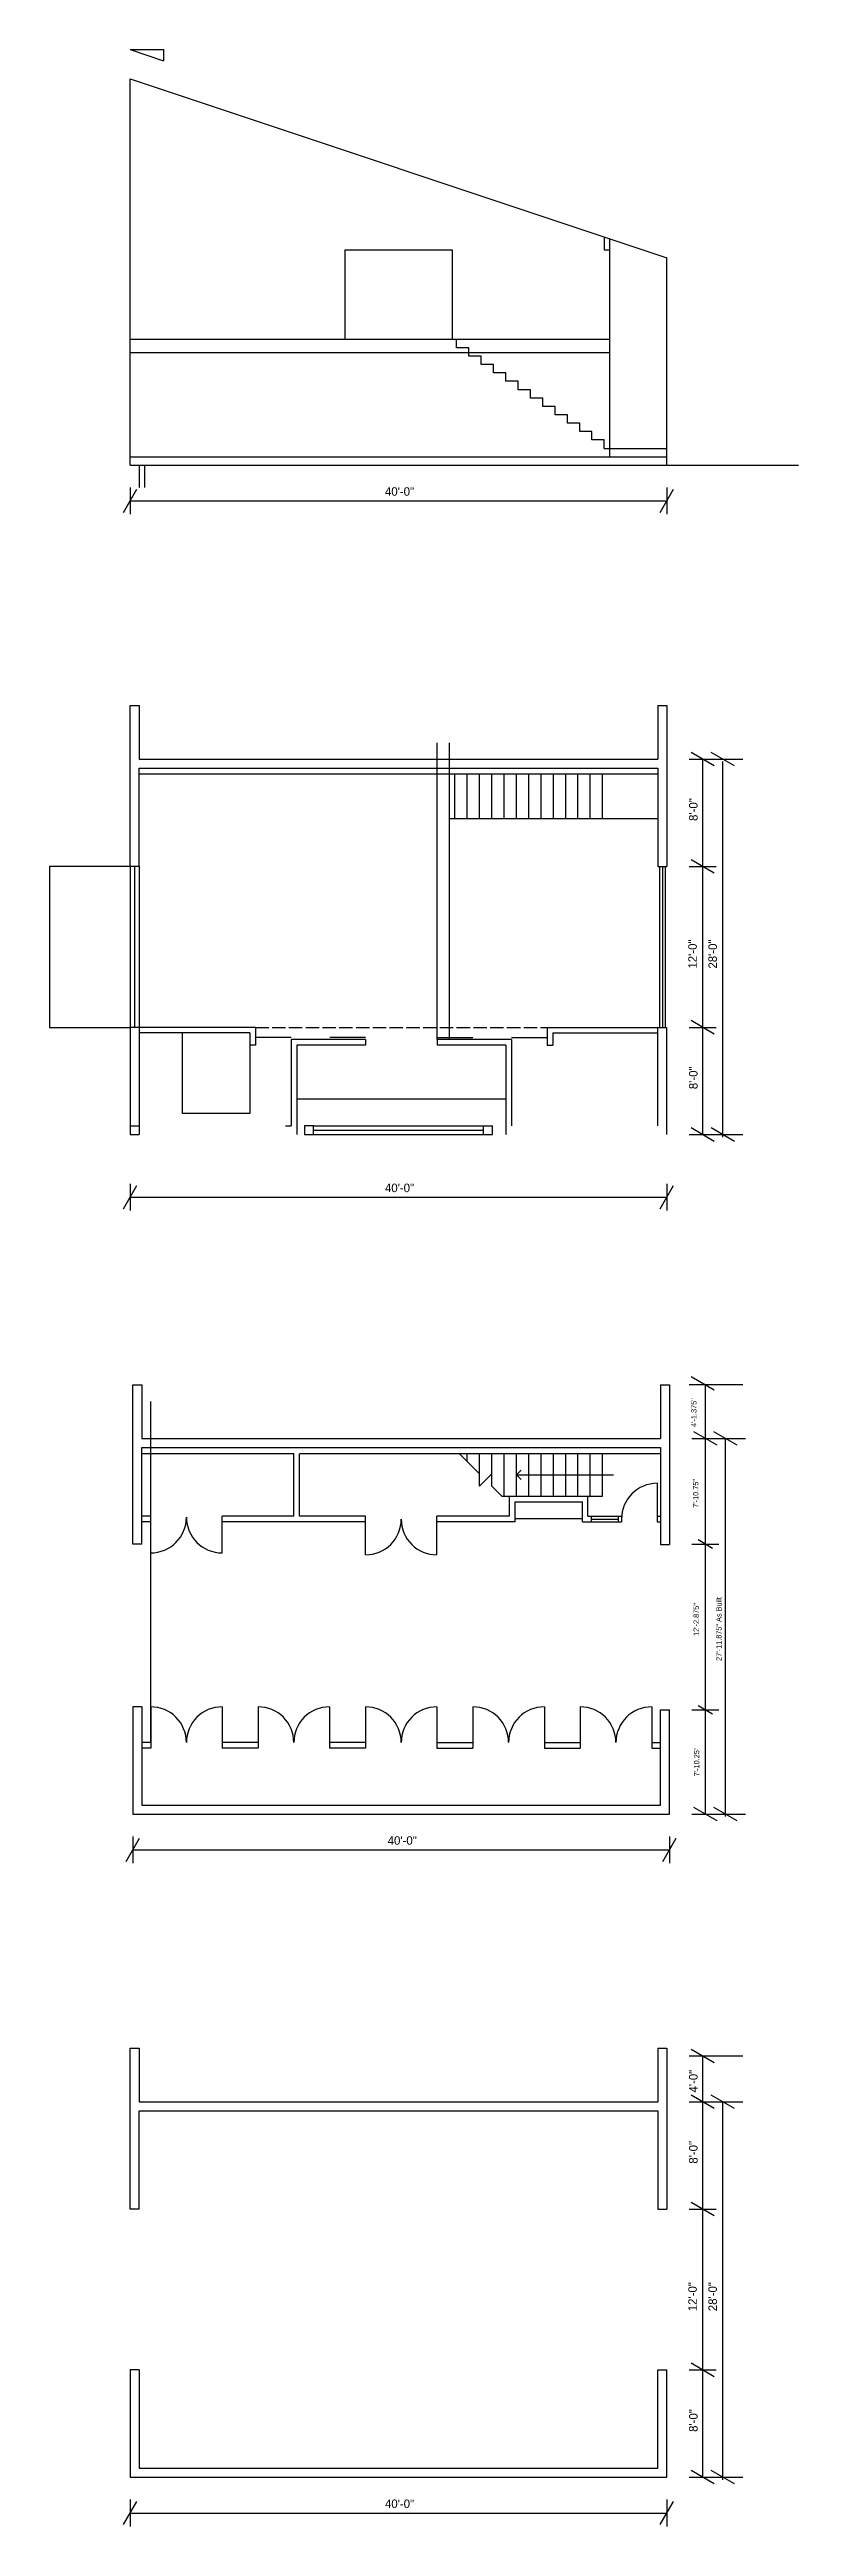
# Model space of a CAD drawing. Header units: inches. Extents: x 683 to 3572, y 849 to 3802.
# Drawn here: x 1340 to 2010, y 1585 to 3802 of the extents above; entities that cross this region are included whole.
import ezdxf

# ---------------------------------------------------------------- set-up
doc = ezdxf.new("R2010")
doc.units = ezdxf.units.IN
doc.header["$MEASUREMENT"] = 0
doc.linetypes.add('ACAD_ISO02W100', pattern=[15, 12, -3])
for name, color, linetype in [('const', 253, 'Continuous'), ('e2', 252, 'Continuous'), ('glass', 172, 'Continuous'), ('millwork', 40, 'Continuous'), ('sills', 105, 'Continuous'), ('soffit', 253, 'ACAD_ISO02W100'), ('stairs', 140, 'Continuous'), ('walls', 7, 'Continuous')]:
    doc.layers.add(name, color=color, linetype=linetype)

msp = doc.modelspace()

# ---------------------------------------------------------------- texts
at = {"layer": 'const', "char_height": 7.64, "width": 2912.54, "attachment_point": 1}
for insert in [(1640.2, 3410), (1640.2, 2786.9), (1642.6, 2202.9), (1640.2, 1609.4)]:
    msp.add_mtext('40\'-0"', dxfattribs=dict(at, insert=insert))
at = {"layer": 'const', "attachment_point": 1, "rotation": 90}
for s, insert, char_height, width in [('8\'-0"', (1912.1, 3111.4), 7.64, 2912.54), ('12\'-0"', (1911.4, 2979.3), 7.64, 2912.54), ('28\'-0"', (1929.4, 2979.3), 7.64, 2912.54), ('8\'-0"', (1912.1, 2871.4), 7.64, 2912.54), ('4\'-1.375"', (1914, 2569.1), 4.74, 1805.775), ('7\'-10.75"', (1915.7, 2496.8), 4.74, 1805.775), ('12\'-2.875"', (1916.1, 2382.1), 4.74, 1805.775), ('27\'-11.875" As Built', (1936.4, 2359.8), 4.736, 1805.775), ('7\'-10.25"', (1916.5, 2256.5), 4.74, 1805.775), ('4\'-0"', (1912.1, 1973.6), 7.64, 2912.54), ('8\'-0"', (1912.1, 1909.9), 7.64, 2912.54), ('12\'-0"', (1911.4, 1777.9), 7.64, 2912.54), ('28\'-0"', (1929.4, 1777.9), 7.64, 2912.54), ('8\'-0"', (1912.1, 1669.9), 7.64, 2912.54)]:
    msp.add_mtext(s, dxfattribs=dict(at, insert=insert, char_height=char_height, width=width))

# ---------------------------------------------------------------- linework, layer by layer
at = {"layer": 'const'}
for p, q in [((1412.3, 3429.8), (1412.3, 3775.3)), ((1841.3, 3437.3), (1841.3, 3632.3)), ((1892.3, 3429.8), (1892.3, 3615.3)), ((1704.3, 3534.8), (1704.3, 3542.3)), ((1715.3, 3534.8), (1704.3, 3534.8)), ((1715.3, 3527.3), (1715.3, 3534.8)), ((1726.3, 3527.3), (1715.3, 3527.3)), ((1726.3, 3519.8), (1726.3, 3527.3)), ((1737.3, 3519.8), (1726.3, 3519.8)), ((1737.3, 3512.3), (1737.3, 3519.8)), ((1748.3, 3512.3), (1737.3, 3512.3)), ((1748.3, 3504.8), (1748.3, 3512.3)), ((1759.3, 3504.8), (1748.3, 3504.8)), ((1759.3, 3497.3), (1759.3, 3504.8)), ((1770.3, 3497.3), (1759.3, 3497.3)), ((1770.3, 3489.8), (1770.3, 3497.3)), ((1781.3, 3489.8), (1770.3, 3489.8)), ((1781.3, 3482.3), (1781.3, 3489.8)), ((1792.3, 3482.3), (1781.3, 3482.3)), ((1792.3, 3474.8), (1792.3, 3482.3)), ((1803.3, 3474.8), (1792.3, 3474.8)), ((1803.3, 3467.3), (1803.3, 3474.8)), ((1814.3, 3467.3), (1803.3, 3467.3)), ((1814.3, 3459.8), (1814.3, 3467.3)), ((1825.3, 3459.8), (1814.3, 3459.8)), ((1825.3, 3452.3), (1825.3, 3459.8)), ((1412.3, 3437.3), (1892.3, 3437.3)), ((1836.3, 3452.3), (1825.3, 3452.3)), ((1836.3, 3444.8), (1836.3, 3452.3)), ((1836.3, 3444.8), (1892.3, 3444.8)), ((1412.3, 3429.8), (2009.9, 3429.8)), ((1406.3, 3387.5), (1418.3, 3408.2)), ((1412.3, 3409.8), (1412.3, 3385.8)), ((1412.3, 3397.8), (1892.3, 3397.8)), ((1886.3, 3387.5), (1898.3, 3408.2)), ((1892.3, 3409.8), (1892.3, 3385.8)), ((1934.7, 3160.7), (1913.9, 3172.7)), ((1952.7, 3160.7), (1931.9, 3172.7)), ((1912.3, 3166.7), (1960.3, 3166.7)), ((1924.3, 2830.7), (1924.3, 3166.7)), ((1942.3, 2828.5), (1942.3, 3164.5)), ((1912.3, 3070.7), (1936.3, 3070.7)), ((1934.7, 3064.7), (1913.9, 3076.7)), ((1912.3, 2926.7), (1936.3, 2926.7)), ((1934.7, 2920.7), (1913.9, 2932.7)), ((1912.3, 2830.7), (1960.3, 2830.7)), ((1934.7, 2824.7), (1913.9, 2836.7)), ((1952.7, 2824.7), (1931.9, 2836.7)), ((1406.3, 2764.4), (1418.3, 2785.1)), ((1412.3, 2786.8), (1412.3, 2762.8)), ((1412.3, 2774.8), (1892.3, 2774.8)), ((1886.3, 2764.4), (1898.3, 2785.1)), ((1892.3, 2786.8), (1892.3, 2762.8)), ((1960.3, 2606.7), (1912.3, 2606.7)), ((1934.7, 2602.1), (1913.9, 2614.1)), ((1926.7, 2222.7), (1926.7, 2606.7)), ((1914.7, 2558.7), (1962.7, 2558.7)), ((1937.1, 2552.7), (1916.3, 2564.7)), ((1955.1, 2552.7), (1934.3, 2564.7)), ((1944.7, 2220.5), (1944.7, 2558.7)), ((1914.7, 2464.2), (1938.7, 2464.2)), ((1933.2, 2460.5), (1920.3, 2468)), ((1914.7, 2315.9), (1938.7, 2315.9)), ((1933.2, 2312.1), (1920.3, 2319.6)), ((1914.7, 2222.7), (1962.7, 2222.7)), ((1937.1, 2216.7), (1916.3, 2228.7)), ((1955.1, 2216.7), (1934.3, 2228.7)), ((1408.7, 2180.4), (1420.7, 2201.1)), ((1414.7, 2202.7), (1414.7, 2178.7)), ((1888.7, 2180.4), (1900.7, 2201.1)), ((1894.7, 2202.7), (1894.7, 2178.7)), ((1414.7, 2190.7), (1894.7, 2190.7)), ((1960.3, 2006.2), (1912.3, 2006.2)), ((1934.7, 2000.2), (1913.9, 2012.2)), ((1924.3, 1629.3), (1924.3, 2006.2)), ((1912.3, 1965.3), (1960.3, 1965.3)), ((1934.7, 1959.3), (1913.9, 1971.3)), ((1952.7, 1959.3), (1931.9, 1971.3)), ((1942.3, 1627.1), (1942.3, 1965.3)), ((1912.3, 1869.3), (1936.3, 1869.3)), ((1934.7, 1863.3), (1913.9, 1875.3)), ((1934.7, 1719.3), (1913.9, 1731.3)), ((1912.3, 1725.3), (1936.3, 1725.3)), ((1912.3, 1629.3), (1960.3, 1629.3)), ((1934.7, 1623.3), (1913.9, 1635.3)), ((1952.7, 1623.3), (1931.9, 1635.3)), ((1406.3, 1586.9), (1418.3, 1607.7)), ((1412.3, 1609.3), (1412.3, 1585.3)), ((1412.3, 1597.3), (1892.3, 1597.3)), ((1886.3, 1586.9), (1898.3, 1607.7)), ((1892.3, 1609.3), (1892.3, 1585.3))]:
    msp.add_line(p, q, dxfattribs=at)
at = {"layer": 'e2'}
for p, q in [((1459.3, 2849.7), (1459.3, 2921.7)), ((1519.3, 2921.7), (1519.3, 2849.7)), ((1519.3, 2849.7), (1459.3, 2849.7))]:
    msp.add_line(p, q, dxfattribs=at)
at = {"layer": 'glass'}
for p, q in [((1686.8, 2915.7), (1686.8, 3181.4)), ((1697.8, 2915.7), (1697.8, 3181.4)), ((1416.3, 3070.7), (1416.3, 2926.7)), ((1888.3, 3070.7), (1888.3, 2926.7)), ((1576.3, 2834.7), (1728.3, 2834.7)), ((1430.7, 2286.7), (1430.7, 2592)), ((1824.7, 2486.7), (1848.7, 2486.7))]:
    msp.add_line(p, q, dxfattribs=at)
at = {"layer": 'millwork'}
for p, q in [((1556.3, 2917.7), (1524.3, 2917.7)), ((1622.8, 2917.7), (1590.8, 2917.7)), ((1686.8, 2917.7), (1718.8, 2917.7)), ((1753.3, 2917.7), (1785.3, 2917.7)), ((1561.3, 2862.7), (1748.3, 2862.7)), ((1883.7, 2518.7), (1883.7, 2486.7)), ((1430.7, 2456.4), (1430.7, 2488.4)), ((1494.7, 2456.4), (1494.7, 2488.4)), ((1622.7, 2454.7), (1622.7, 2486.7)), ((1686.7, 2454.7), (1686.7, 2486.7)), ((1756.7, 2487.2), (1816.7, 2487.2)), ((1824.7, 2489.2), (1848.7, 2489.2)), ((1824.7, 2484.2), (1848.7, 2484.2)), ((1430.7, 2318.7), (1430.7, 2286.7)), ((1494.7, 2318.7), (1494.7, 2286.7)), ((1526.7, 2318.7), (1526.7, 2286.7)), ((1590.7, 2318.7), (1590.7, 2286.7)), ((1622.7, 2318.7), (1622.7, 2286.7)), ((1622.7, 2318.7), (1622.7, 2286.7)), ((1686.7, 2318.7), (1686.7, 2286.7)), ((1686.7, 2318.7), (1686.7, 2286.7)), ((1718.7, 2318.7), (1718.7, 2286.7)), ((1782.7, 2318.7), (1782.7, 2286.7)), ((1814.7, 2318.7), (1814.7, 2286.7)), ((1878.7, 2318.7), (1878.7, 2286.7))]:
    msp.add_line(p, q, dxfattribs=at)
for centre, start, end in [((1883.7, 2486.7), 90, 180), ((1430.7, 2488.4), 270, 0), ((1494.7, 2488.4), 180, 270), ((1622.7, 2486.7), 270, 0), ((1686.7, 2486.7), 180, 270), ((1430.7, 2286.7), 0, 90), ((1494.7, 2286.7), 90, 180), ((1526.7, 2286.7), 0, 90), ((1590.7, 2286.7), 90, 180), ((1622.7, 2286.7), 0, 90), ((1686.7, 2286.7), 90, 180), ((1718.7, 2286.7), 0, 90), ((1782.7, 2286.7), 90, 180), ((1814.7, 2286.7), 0, 90), ((1878.7, 2286.7), 90, 180)]:
    msp.add_arc(centre, 32, start, end, dxfattribs=at)
at = {"layer": 'sills'}
for p, q in [((1604.3, 3622.3), (1700.3, 3622.3)), ((1604.3, 3622.3), (1604.3, 3542.3)), ((1700.3, 3622.3), (1700.3, 3542.3)), ((1420.3, 3429.8), (1420.3, 3409.8)), ((1425.3, 3429.8), (1425.3, 3409.8)), ((1412.3, 3070.7), (1412.3, 2926.7)), ((1420.3, 3070.7), (1420.3, 2926.7)), ((1885.8, 3070.7), (1885.8, 2926.7)), ((1890.8, 3070.7), (1890.8, 2926.7)), ((1576.3, 2838.7), (1728.3, 2838.7)), ((1576.3, 2830.7), (1728.3, 2830.7))]:
    msp.add_line(p, q, dxfattribs=at)
at = {"layer": 'soffit'}
msp.add_line((1524.3, 2926.7), (1785.3, 2926.7), dxfattribs=at)
at = {"layer": 'stairs'}
for p, q in [((1702.8, 3113.7), (1702.8, 3153.7)), ((1713.8, 3113.7), (1713.8, 3153.7)), ((1724.8, 3113.7), (1724.8, 3153.7)), ((1735.8, 3113.7), (1735.8, 3153.7)), ((1746.8, 3113.7), (1746.8, 3153.7)), ((1757.8, 3113.7), (1757.8, 3153.7)), ((1768.8, 3113.7), (1768.8, 3153.7)), ((1779.8, 3113.7), (1779.8, 3153.7)), ((1790.8, 3113.7), (1790.8, 3153.7)), ((1801.8, 3113.7), (1801.8, 3153.7)), ((1812.8, 3113.7), (1812.8, 3153.7)), ((1823.8, 3113.7), (1823.8, 3153.7)), ((1834.8, 3113.7), (1834.8, 3153.7)), ((1697.8, 3113.7), (1884.3, 3113.7)), ((1412.3, 3070.7), (1340.3, 3070.7)), ((1340.3, 3070.7), (1340.3, 2926.7)), ((1340.3, 2926.7), (1412.3, 2926.7)), ((1724.8, 2527.2), (1706.8, 2545.2)), ((1713.8, 2538.2), (1713.8, 2545.2)), ((1724.8, 2516.2), (1724.8, 2545.2)), ((1724.8, 2516.2), (1735.8, 2527.2)), ((1735.8, 2516.2), (1735.8, 2545.2)), ((1746.8, 2507.2), (1746.8, 2545.2)), ((1757.8, 2507.2), (1757.8, 2545.2)), ((1757.8, 2526.2), (1762, 2530.5)), ((1768.8, 2507.2), (1768.8, 2545.2)), ((1779.8, 2507.2), (1779.8, 2545.2)), ((1790.8, 2507.2), (1790.8, 2545.2)), ((1801.8, 2507.2), (1801.8, 2545.2)), ((1812.8, 2507.2), (1812.8, 2545.2)), ((1823.8, 2507.2), (1823.8, 2545.2)), ((1834.8, 2507.2), (1834.8, 2545.2)), ((1744.8, 2507.2), (1735.8, 2516.2)), ((1744.8, 2507.2), (1751.7, 2507.2)), ((1757.8, 2526.2), (1844.5, 2526.2)), ((1757.8, 2526.2), (1762, 2522)), ((1821.7, 2507.2), (1834.8, 2507.2))]:
    msp.add_line(p, q, dxfattribs=at)
at = {"layer": 'walls'}
for p, q in [((1412.3, 3801.7), (1442.3, 3801.7)), ((1412.3, 3801.7), (1442.3, 3791.7)), ((1442.3, 3801.7), (1442.3, 3791.7)), ((1412.3, 3775.3), (1892.3, 3615.3)), ((1836.3, 3634), (1836.3, 3622.3)), ((1836.3, 3622.3), (1841.3, 3622.3)), ((1841.3, 3622.3), (1841.3, 3632.3)), ((1841.3, 3542.3), (1412.3, 3542.3)), ((1841.3, 3530.3), (1412.3, 3530.3)), ((1412.3, 3437.3), (1892.3, 3437.3)), ((1412.3, 3429.8), (1425.3, 3429.8)), ((1412.3, 3070.7), (1412.3, 3214.7)), ((1412.3, 3214.7), (1420.3, 3214.7)), ((1420.3, 3214.7), (1420.3, 3166.7)), ((1884.3, 3214.7), (1884.3, 3166.7)), ((1884.3, 3214.7), (1892.3, 3214.7)), ((1892.3, 3214.7), (1892.3, 3070.7)), ((1420.3, 3166.7), (1884.3, 3166.7)), ((1420.3, 3070.7), (1420.3, 3158.7)), ((1420.3, 3158.7), (1884.3, 3158.7)), ((1420.3, 3153.7), (1884.3, 3153.7)), ((1884.3, 3158.7), (1884.3, 3070.7)), ((1420.3, 3070.7), (1412.3, 3070.7)), ((1884.3, 3070.7), (1892.3, 3070.7)), ((1885.8, 3070.7), (1890.8, 3070.7)), ((1420.3, 2926.7), (1412.3, 2926.7)), ((1412.3, 2926.7), (1412.3, 2830.7)), ((1420.3, 2926.7), (1420.3, 2838.7)), ((1524.3, 2926.7), (1420.3, 2926.7)), ((1524.3, 2926.7), (1524.3, 2910.7)), ((1785.3, 2926.7), (1884.3, 2926.7)), ((1785.3, 2926.7), (1785.3, 2910.7)), ((1884.3, 2926.7), (1892.3, 2926.7)), ((1884.3, 2838.7), (1884.3, 2926.7)), ((1892.3, 2830.7), (1892.3, 2926.7)), ((1519.3, 2921.7), (1420.3, 2921.7)), ((1519.3, 2921.7), (1519.3, 2910.7)), ((1524.3, 2910.7), (1519.3, 2910.7)), ((1622.8, 2915.7), (1556.3, 2915.7)), ((1556.3, 2915.7), (1556.3, 2838.7)), ((1622.8, 2910.7), (1561.3, 2910.7)), ((1561.3, 2910.7), (1561.3, 2838.7)), ((1622.8, 2915.7), (1622.8, 2910.7)), ((1686.8, 2915.7), (1686.8, 2910.7)), ((1753.3, 2915.7), (1686.8, 2915.7)), ((1748.3, 2910.7), (1686.8, 2910.7)), ((1748.3, 2910.7), (1748.3, 2838.7)), ((1753.3, 2915.7), (1753.3, 2838.7)), ((1785.3, 2910.7), (1790.3, 2910.7)), ((1790.3, 2921.7), (1884.3, 2921.7)), ((1790.3, 2921.7), (1790.3, 2910.7)), ((1412.3, 2838.7), (1420.3, 2838.7)), ((1420.3, 2838.7), (1420.3, 2830.7)), ((1551.3, 2838.7), (1556.3, 2838.7)), ((1561.3, 2838.7), (1561.3, 2830.7)), ((1576.3, 2838.7), (1568.3, 2838.7)), ((1568.3, 2838.7), (1568.3, 2830.7)), ((1576.3, 2838.7), (1728.3, 2838.7)), ((1576.3, 2830.7), (1576.3, 2838.7)), ((1728.3, 2830.7), (1728.3, 2838.7)), ((1728.3, 2838.7), (1736.3, 2838.7)), ((1736.3, 2830.7), (1736.3, 2838.7)), ((1748.3, 2838.7), (1748.3, 2830.7)), ((1412.3, 2830.7), (1420.3, 2830.7)), ((1568.3, 2830.7), (1576.3, 2830.7)), ((1728.3, 2830.7), (1736.3, 2830.7)), ((1414.7, 2464.2), (1414.7, 2606.7)), ((1414.7, 2606.7), (1422.7, 2606.7)), ((1422.7, 2606.7), (1422.7, 2558.7)), ((1886.7, 2606.7), (1886.7, 2558.7)), ((1886.7, 2606.7), (1894.7, 2606.7)), ((1894.7, 2606.7), (1894.7, 2464)), ((1422.7, 2558.7), (1886.7, 2558.7)), ((1422.7, 2550.7), (1886.7, 2550.7)), ((1422.7, 2464.2), (1422.7, 2550.7)), ((1886.7, 2550.7), (1886.7, 2464)), ((1558.7, 2545.2), (1422.7, 2545.2)), ((1558.7, 2489.2), (1558.7, 2545.2)), ((1886.7, 2545.2), (1563.7, 2545.2)), ((1563.7, 2489.2), (1563.7, 2545.2)), ((1751.7, 2489.2), (1751.7, 2507.2)), ((1751.7, 2507.2), (1821.7, 2507.2)), ((1821.7, 2489.2), (1821.7, 2507.2)), ((1430.7, 2489.2), (1422.7, 2489.2)), ((1430.7, 2484.2), (1422.7, 2484.2)), ((1430.7, 2484.2), (1430.7, 2489.2)), ((1558.7, 2489.2), (1494.7, 2489.2)), ((1494.7, 2484.2), (1494.7, 2489.2)), ((1622.7, 2484.2), (1494.7, 2484.2)), ((1622.7, 2489.2), (1563.7, 2489.2)), ((1622.7, 2483.2), (1622.7, 2489.2)), ((1686.7, 2484.2), (1686.7, 2489.2)), ((1751.7, 2489.2), (1686.7, 2489.2)), ((1756.7, 2484.2), (1686.7, 2484.2)), ((1756.7, 2484.2), (1756.7, 2502.2)), ((1756.7, 2502.2), (1816.7, 2502.2)), ((1816.7, 2484.2), (1816.7, 2502.2)), ((1816.7, 2484.2), (1824.7, 2484.2)), ((1821.7, 2489.2), (1824.7, 2489.2)), ((1824.7, 2489.2), (1824.7, 2484.2)), ((1848.7, 2489.2), (1848.7, 2484.2)), ((1848.7, 2489.2), (1851.7, 2489.2)), ((1848.7, 2484.2), (1851.7, 2484.2)), ((1851.7, 2489.2), (1851.7, 2484.2)), ((1883.7, 2489.2), (1883.7, 2484.2)), ((1883.7, 2489.2), (1886.7, 2489.2)), ((1883.7, 2484.2), (1886.7, 2484.2)), ((1422.7, 2464.2), (1414.7, 2464.2)), ((1886.7, 2464), (1894.7, 2464)), ((1422.7, 2318.7), (1414.7, 2318.7)), ((1414.7, 2318.7), (1414.7, 2222.7)), ((1422.7, 2318.7), (1422.7, 2230.7)), ((1886.7, 2230.7), (1886.7, 2315.9)), ((1886.7, 2315.9), (1894.7, 2315.9)), ((1894.7, 2222.7), (1894.7, 2315.9)), ((1430.7, 2286.7), (1422.7, 2286.7)), ((1430.7, 2286.7), (1430.7, 2281.7)), ((1526.7, 2286.7), (1494.7, 2286.7)), ((1494.7, 2286.7), (1494.7, 2281.7)), ((1526.7, 2286.7), (1526.7, 2281.7)), ((1622.7, 2286.7), (1590.7, 2286.7)), ((1590.7, 2286.7), (1590.7, 2281.7)), ((1622.7, 2286.7), (1622.7, 2281.7)), ((1622.7, 2286.7), (1622.7, 2281.7)), ((1686.7, 2286.7), (1686.7, 2281.7)), ((1686.7, 2286.7), (1686.7, 2281.7)), ((1686.7, 2286.7), (1718.7, 2286.7)), ((1718.7, 2286.7), (1718.7, 2281.7)), ((1782.7, 2286.7), (1814.7, 2286.7)), ((1782.7, 2286.7), (1782.7, 2281.7)), ((1814.7, 2286.7), (1814.7, 2281.7)), ((1878.7, 2286.7), (1878.7, 2281.7)), ((1878.7, 2286.7), (1886.7, 2286.7)), ((1430.7, 2281.7), (1422.7, 2281.7)), ((1526.7, 2281.7), (1494.7, 2281.7)), ((1622.7, 2281.7), (1590.7, 2281.7)), ((1686.7, 2281.7), (1718.7, 2281.7)), ((1782.7, 2281.7), (1814.7, 2281.7)), ((1878.7, 2281.7), (1886.7, 2281.7)), ((1414.7, 2222.7), (1894.7, 2222.7)), ((1422.7, 2230.7), (1886.7, 2230.7)), ((1412.3, 2013.3), (1420.3, 2013.3)), ((1412.3, 1869.3), (1412.3, 2013.3)), ((1420.3, 2013.3), (1420.3, 1965.3)), ((1884.3, 2013.3), (1884.3, 1965.3)), ((1884.3, 2013.3), (1892.3, 2013.3)), ((1892.3, 2013.3), (1892.3, 1869.3)), ((1420.3, 1965.3), (1884.3, 1965.3)), ((1420.3, 1957.3), (1884.3, 1957.3)), ((1420.3, 1869.3), (1420.3, 1957.3)), ((1884.3, 1957.3), (1884.3, 1869.3)), ((1420.3, 1869.3), (1412.3, 1869.3)), ((1884.3, 1869.3), (1892.3, 1869.3)), ((1420.3, 1725.3), (1412.3, 1725.3)), ((1412.3, 1725.3), (1412.3, 1629.3)), ((1420.3, 1725.3), (1420.3, 1637.3)), ((1884.3, 1725.3), (1892.3, 1725.3)), ((1884.3, 1637.3), (1884.3, 1725.3)), ((1892.3, 1629.3), (1892.3, 1725.3)), ((1412.3, 1629.3), (1892.3, 1629.3)), ((1420.3, 1637.3), (1884.3, 1637.3))]:
    msp.add_line(p, q, dxfattribs=at)

msp.set_redraw_order([(e.dxf.handle, doc.entitydb.next_handle()) for e in msp.query("TEXT MTEXT ATTDEF DIMENSION ARC_DIMENSION")])  # texts and dimensions are drawn at this point

doc.saveas('drawing.dxf')
